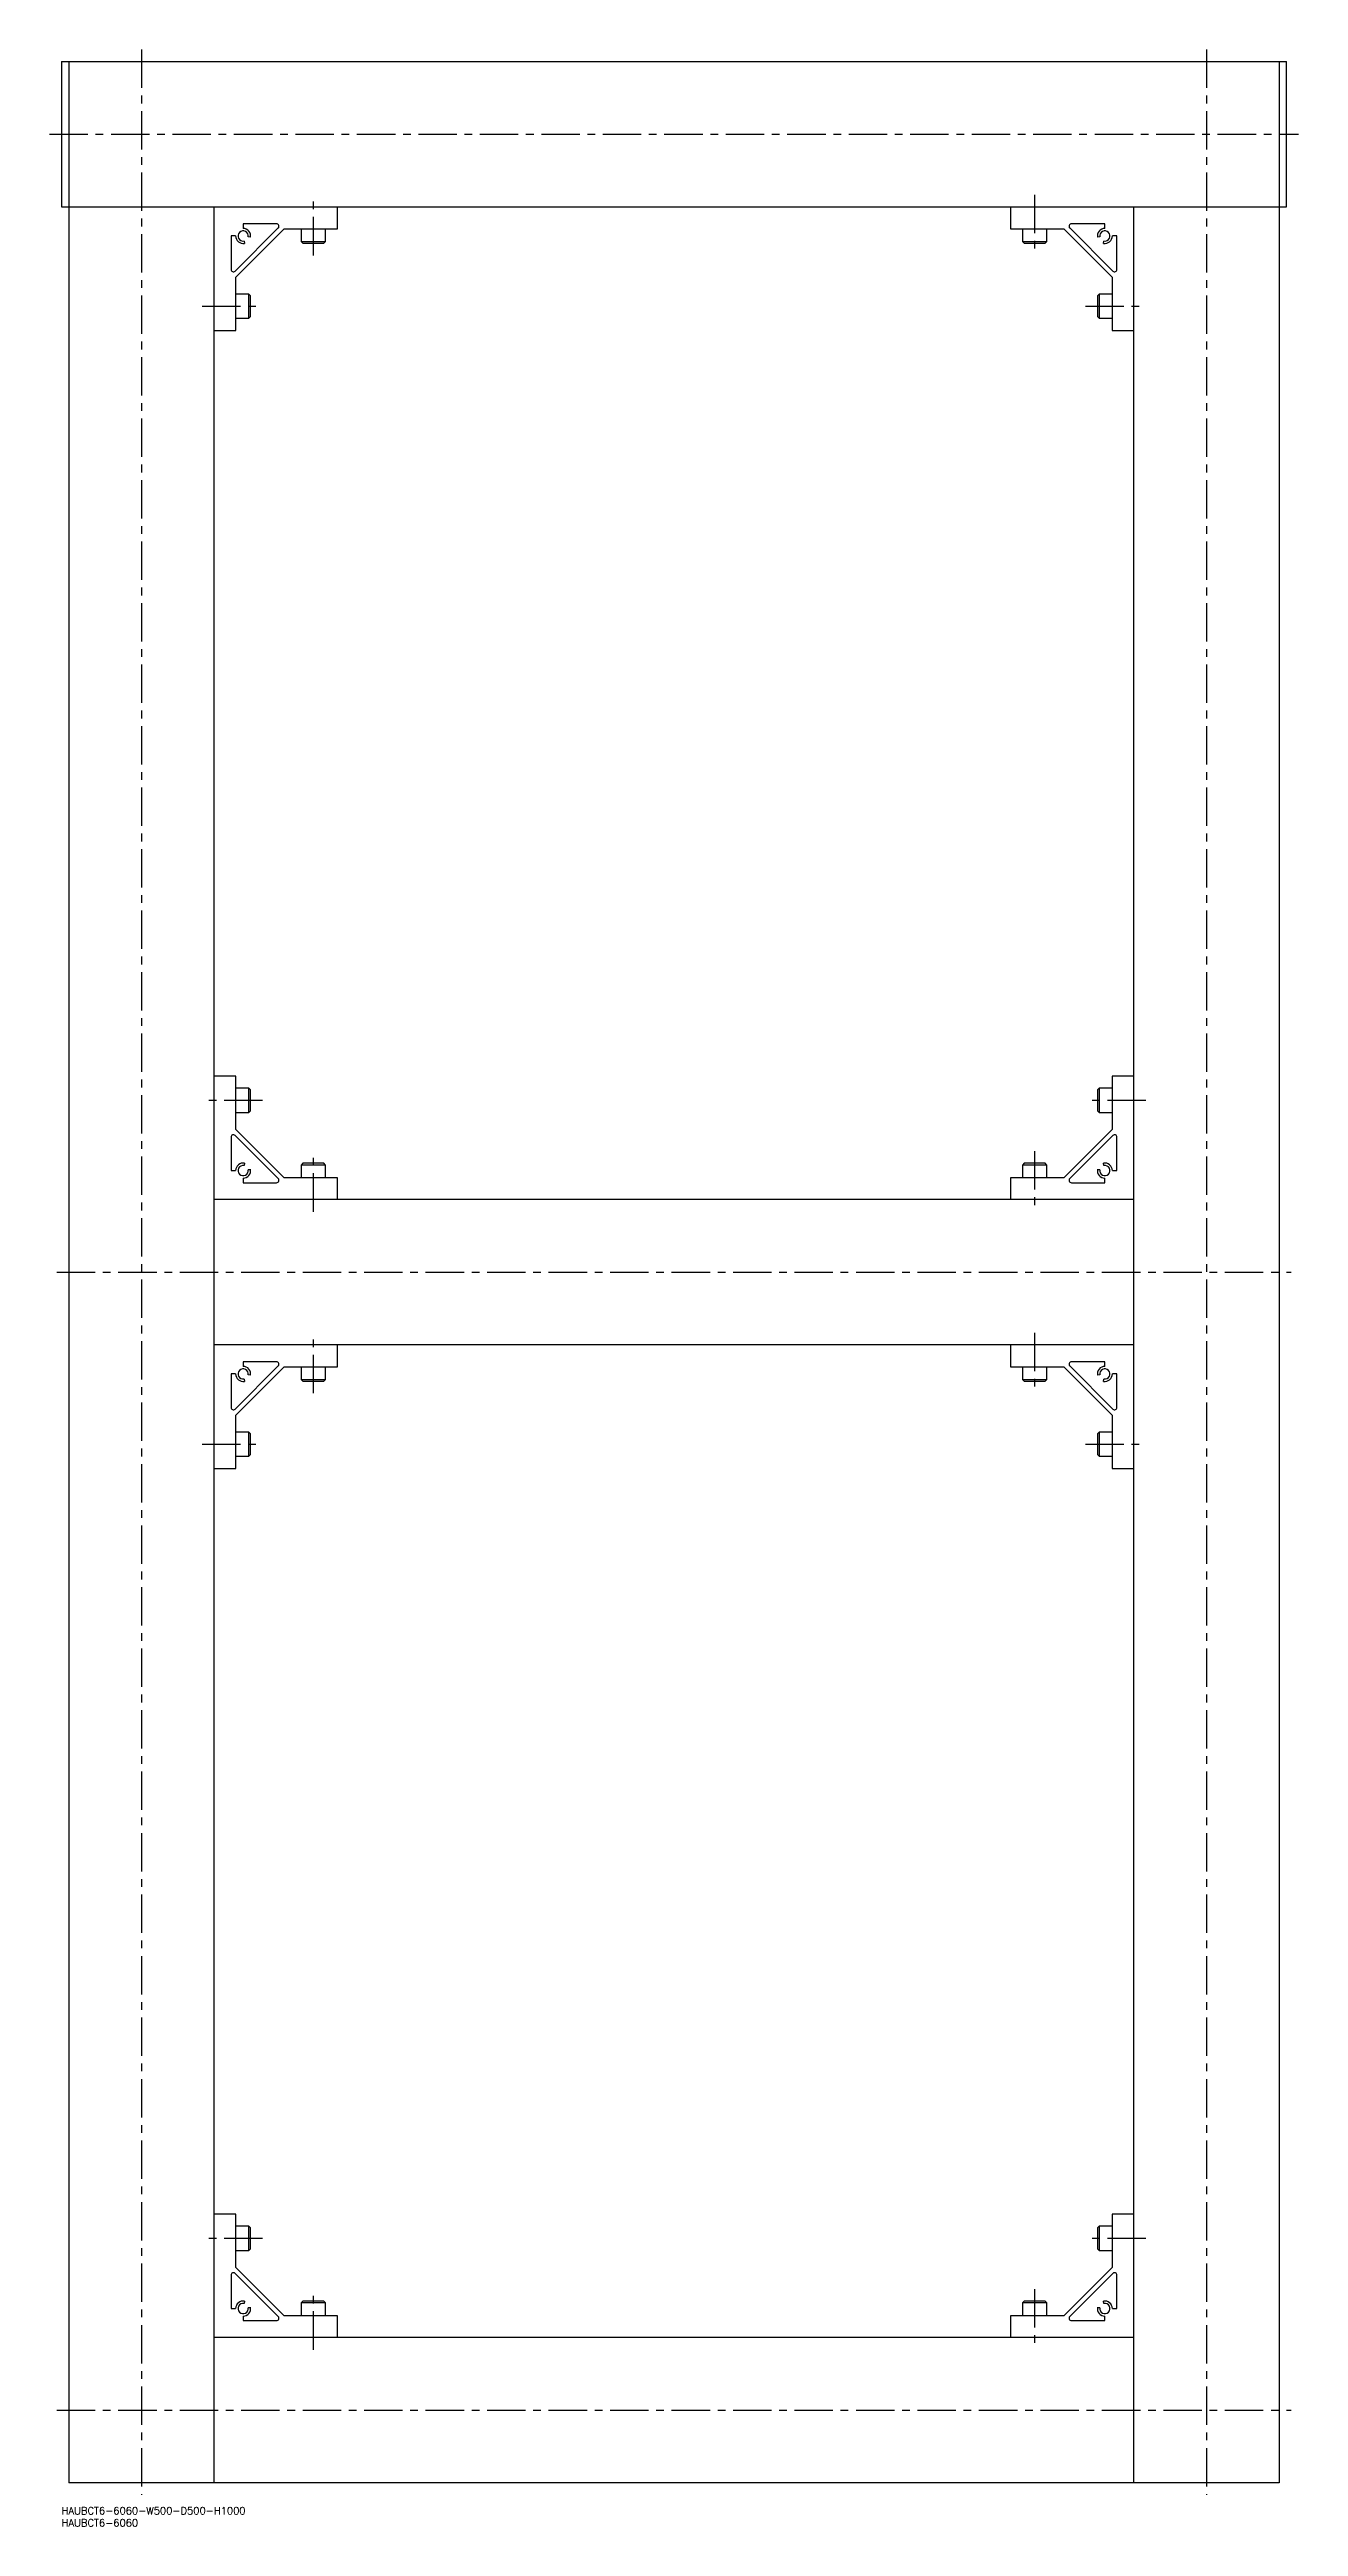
# Model space of a CAD drawing. Extents: x -5 to 1191, y -8 to 1575.
# Drawn here: x -5 to 511, y -8 to 1015 of the extents above; entities that cross this region are included whole.
import ezdxf

# ---------------------------------------------------------------- set-up
doc = ezdxf.new("R2010")
doc.units = 0
doc.header["$LTSCALE"] = 0.5
doc.linetypes.add('CENTER', pattern=[50.8, 31.75, -6.35, 6.35, -6.35])
for name, color, linetype in [('MSM_CENTER', 1, 'CENTER'), ('MSM_CONTINUOUS', 7, 'CONTINUOUS'), ('MSM_PART_NUMBER', 7, 'CONTINUOUS')]:
    doc.layers.add(name, color=color, linetype=linetype)
doc.styles.get("Standard").update_dxf_attribs({"font": 'txt.shx', "height": 3, "bigfont": 'bigfont.shx'})

# ---------------------------------------------------------------- blocks, each defined once
blk = doc.blocks.new('*U8')
at = {"layer": 'MSM_PART_NUMBER'}
blk.add_text('HAUBCT6-6060-W500-D500-H1000', height=3, dxfattribs=at).set_placement((0, -3))
blk = doc.blocks.new('*U9')
at = {"layer": 'MSM_PART_NUMBER'}
blk.add_text('HAUBCT6-6060', height=3, dxfattribs=at).set_placement((0, -8))

msp = doc.modelspace()

# ---------------------------------------------------------------- linework, layer by layer
at = {"layer": 'MSM_CENTER'}
for p, q in [((33, 1015), (33, 5)), ((473, 1015), (473, 5)), ((-5, 980), (511, 980)), ((104, 930), (104, 955)), ((402, 955), (402, 930)), ((58, 909), (83, 909)), ((423, 909), (448, 909)), ((83, 581), (58, 581)), ((448, 581), (423, 581)), ((104, 535), (104, 560)), ((402, 560), (402, 535)), ((-2, 510), (508, 510)), ((104, 460), (104, 485)), ((402, 485), (402, 460)), ((58, 439), (83, 439)), ((423, 439), (448, 439)), ((83, 111), (58, 111)), ((448, 111), (423, 111)), ((104, 65), (104, 90)), ((402, 90), (402, 65)), ((-2, 40), (508, 40))]:
    msp.add_line(p, q, dxfattribs=at)
at = {"layer": 'MSM_CONTINUOUS'}
for p, q in [((0, 1010), (506, 1010)), ((0, 1010), (0, 950)), ((3, 1010), (3, 10)), ((503, 1010), (503, 10)), ((506, 950), (506, 1010)), ((0, 950), (506, 950)), ((63, 10), (63, 950)), ((71.7, 923.5), (89.5, 941.3)), ((75, 943), (75, 941.1)), ((88.8, 943), (75, 943)), ((114, 941), (114, 950)), ((392, 950), (392, 941)), ((416.5, 941.3), (434.3, 923.5)), ((431, 943), (417.2, 943)), ((431, 941.1), (431, 943)), ((443, 10), (443, 950)), ((70, 938), (70, 924.2)), ((71.9, 938), (70, 938)), ((72, 921), (92, 941)), ((75.4, 935.9), (75.5, 934.9)), ((78.1, 937.5), (77.1, 937.6)), ((92, 941), (114, 941)), ((99, 941), (99, 935.7)), ((99, 935.7), (99.7, 935)), ((99, 935.7), (109, 935.7)), ((99.7, 935), (108.3, 935)), ((108.3, 935), (109, 935.7)), ((109, 935.7), (109, 941)), ((392, 941), (414, 941)), ((397, 941), (397, 935.7)), ((397, 935.7), (397.7, 935)), ((397, 935.7), (407, 935.7)), ((397.7, 935), (406.3, 935)), ((406.3, 935), (407, 935.7)), ((407, 935.7), (407, 941)), ((414, 941), (434, 921)), ((428.9, 937.6), (427.9, 937.5)), ((430.5, 934.9), (430.6, 935.9)), ((436, 938), (434.1, 938)), ((436, 924.2), (436, 938)), ((72, 899), (72, 921)), ((434, 921), (434, 899)), ((77.3, 914), (72, 914)), ((78, 913.3), (77.3, 914)), ((77.3, 904), (77.3, 914)), ((78, 904.7), (78, 913.3)), ((428.7, 914), (428, 913.3)), ((428, 913.3), (428, 904.7)), ((434, 914), (428.7, 914)), ((428.7, 914), (428.7, 904)), ((72, 904), (77.3, 904)), ((77.3, 904), (78, 904.7)), ((428, 904.7), (428.7, 904)), ((428.7, 904), (434, 904)), ((63, 899), (72, 899)), ((434, 899), (443, 899)), ((72, 591), (63, 591)), ((72, 569), (72, 591)), ((77.3, 586), (72, 586)), ((78, 585.3), (77.3, 586)), ((77.3, 576), (77.3, 586)), ((78, 576.7), (78, 585.3)), ((428.7, 586), (428, 585.3)), ((428, 585.3), (428, 576.7)), ((434, 586), (428.7, 586)), ((428.7, 586), (428.7, 576)), ((443, 591), (434, 591)), ((434, 591), (434, 569)), ((72, 576), (77.3, 576)), ((77.3, 576), (78, 576.7)), ((428, 576.7), (428.7, 576)), ((428.7, 576), (434, 576)), ((70, 565.8), (70, 552)), ((89.5, 548.7), (71.7, 566.5)), ((92, 549), (72, 569)), ((434, 569), (414, 549)), ((434.3, 566.5), (416.5, 548.7)), ((436, 552), (436, 565.8)), ((75.5, 555.1), (75.4, 554.1)), ((77.1, 552.4), (78.1, 552.5)), ((99.7, 555), (99, 554.3)), ((99, 554.3), (99, 549)), ((109, 554.3), (99, 554.3)), ((108.3, 555), (99.7, 555)), ((109, 554.3), (108.3, 555)), ((109, 549), (109, 554.3)), ((397.7, 555), (397, 554.3)), ((397, 554.3), (397, 549)), ((407, 554.3), (397, 554.3)), ((406.3, 555), (397.7, 555)), ((407, 554.3), (406.3, 555)), ((407, 549), (407, 554.3)), ((427.9, 552.5), (428.9, 552.4)), ((430.6, 554.1), (430.5, 555.1)), ((70, 552), (71.9, 552)), ((75, 548.9), (75, 547)), ((75, 547), (88.8, 547)), ((114, 549), (92, 549)), ((114, 540), (114, 549)), ((414, 549), (392, 549)), ((392, 549), (392, 540)), ((417.2, 547), (431, 547)), ((431, 547), (431, 548.9)), ((434.1, 552), (436, 552)), ((443, 540), (63, 540)), ((443, 480), (63, 480)), ((71.7, 453.5), (89.5, 471.3)), ((72, 451), (92, 471)), ((75, 473), (75, 471.1)), ((88.8, 473), (75, 473)), ((92, 471), (114, 471)), ((99, 471), (99, 465.7)), ((109, 465.7), (109, 471)), ((114, 471), (114, 480)), ((392, 480), (392, 471)), ((392, 471), (414, 471)), ((397, 471), (397, 465.7)), ((407, 465.7), (407, 471)), ((414, 471), (434, 451)), ((416.5, 471.3), (434.3, 453.5)), ((431, 473), (417.2, 473)), ((431, 471.1), (431, 473)), ((70, 468), (70, 454.2)), ((71.9, 468), (70, 468)), ((75.4, 465.9), (75.5, 464.9)), ((78.1, 467.5), (77.1, 467.6)), ((99, 465.7), (99.7, 465)), ((99, 465.7), (109, 465.7)), ((99.7, 465), (108.3, 465)), ((108.3, 465), (109, 465.7)), ((397, 465.7), (397.7, 465)), ((397, 465.7), (407, 465.7)), ((397.7, 465), (406.3, 465)), ((406.3, 465), (407, 465.7)), ((428.9, 467.6), (427.9, 467.5)), ((430.5, 464.9), (430.6, 465.9)), ((436, 468), (434.1, 468)), ((436, 454.2), (436, 468)), ((72, 429), (72, 451)), ((434, 451), (434, 429)), ((77.3, 444), (72, 444)), ((78, 443.3), (77.3, 444)), ((77.3, 434), (77.3, 444)), ((78, 434.7), (78, 443.3)), ((428.7, 444), (428, 443.3)), ((428, 443.3), (428, 434.7)), ((434, 444), (428.7, 444)), ((428.7, 444), (428.7, 434)), ((72, 434), (77.3, 434)), ((77.3, 434), (78, 434.7)), ((428, 434.7), (428.7, 434)), ((428.7, 434), (434, 434)), ((63, 429), (72, 429)), ((434, 429), (443, 429)), ((72, 121), (63, 121)), ((72, 99), (72, 121)), ((77.3, 116), (72, 116)), ((78, 115.3), (77.3, 116)), ((77.3, 106), (77.3, 116)), ((78, 106.7), (78, 115.3)), ((428.7, 116), (428, 115.3)), ((428, 115.3), (428, 106.7)), ((434, 116), (428.7, 116)), ((428.7, 116), (428.7, 106)), ((443, 121), (434, 121)), ((434, 121), (434, 99)), ((72, 106), (77.3, 106)), ((77.3, 106), (78, 106.7)), ((428, 106.7), (428.7, 106)), ((428.7, 106), (434, 106)), ((70, 95.8), (70, 82)), ((89.5, 78.7), (71.7, 96.5)), ((92, 79), (72, 99)), ((434, 99), (414, 79)), ((434.3, 96.5), (416.5, 78.7)), ((436, 82), (436, 95.8)), ((70, 82), (71.9, 82)), ((75.5, 85.1), (75.4, 84.1)), ((77.1, 82.4), (78.1, 82.5)), ((99.7, 85), (99, 84.3)), ((99, 84.3), (99, 79)), ((109, 84.3), (99, 84.3)), ((108.3, 85), (99.7, 85)), ((109, 84.3), (108.3, 85)), ((109, 79), (109, 84.3)), ((397.7, 85), (397, 84.3)), ((397, 84.3), (397, 79)), ((407, 84.3), (397, 84.3)), ((406.3, 85), (397.7, 85)), ((407, 84.3), (406.3, 85)), ((407, 79), (407, 84.3)), ((427.9, 82.5), (428.9, 82.4)), ((430.6, 84.1), (430.5, 85.1)), ((434.1, 82), (436, 82)), ((75, 78.9), (75, 77)), ((75, 77), (88.8, 77)), ((114, 79), (92, 79)), ((114, 70), (114, 79)), ((414, 79), (392, 79)), ((392, 79), (392, 70)), ((417.2, 77), (431, 77)), ((431, 77), (431, 78.9)), ((443, 70), (63, 70)), ((503, 10), (3, 10))]:
    msp.add_line(p, q, dxfattribs=at)
for centre, radius, start, end in [((88.8, 942), 1, 315, 90), ((417.2, 942), 1, 90, 225), ((75, 938), 3.1, 180, 280), ((75, 938), 2.1, 350, 280), ((75, 938), 3.1, 350, 90), ((431, 938), 3.1, 90, 190), ((431, 938), 2.1, 260, 190), ((431, 938), 3.1, 260, 0), ((71, 924.2), 1, 180, 315), ((435, 924.2), 1, 225, 0), ((71, 565.8), 1, 45, 180), ((435, 565.8), 1, 0, 135), ((75, 552), 3.1, 80, 180), ((75, 552), 2.1, 80, 10), ((75, 552), 3.1, 270, 10), ((431, 552), 3.1, 170, 270), ((431, 552), 2.1, 170, 100), ((431, 552), 3.1, 0, 100), ((88.8, 548), 1, 270, 45), ((417.2, 548), 1, 135, 270), ((75, 468), 3.1, 350, 90), ((88.8, 472), 1, 315, 90), ((417.2, 472), 1, 90, 225), ((431, 468), 3.1, 90, 190), ((75, 468), 3.1, 180, 280), ((75, 468), 2.1, 350, 280), ((431, 468), 2.1, 260, 190), ((431, 468), 3.1, 260, 0), ((71, 454.2), 1, 180, 315), ((435, 454.2), 1, 225, 0), ((71, 95.8), 1, 45, 180), ((435, 95.8), 1, 0, 135), ((75, 82), 3.1, 80, 180), ((75, 82), 2.1, 80, 10), ((75, 82), 3.1, 270, 10), ((431, 82), 3.1, 170, 270), ((431, 82), 2.1, 170, 100), ((431, 82), 3.1, 0, 100), ((88.8, 78), 1, 270, 45), ((417.2, 78), 1, 135, 270)]:
    msp.add_arc(centre, radius, start, end, dxfattribs=at)

# ---------------------------------------------------------------- block references
for name in ['*U8', '*U9']:
    msp.add_blockref(name, (0, 0), dxfattribs=at)

doc.saveas('drawing.dxf')
